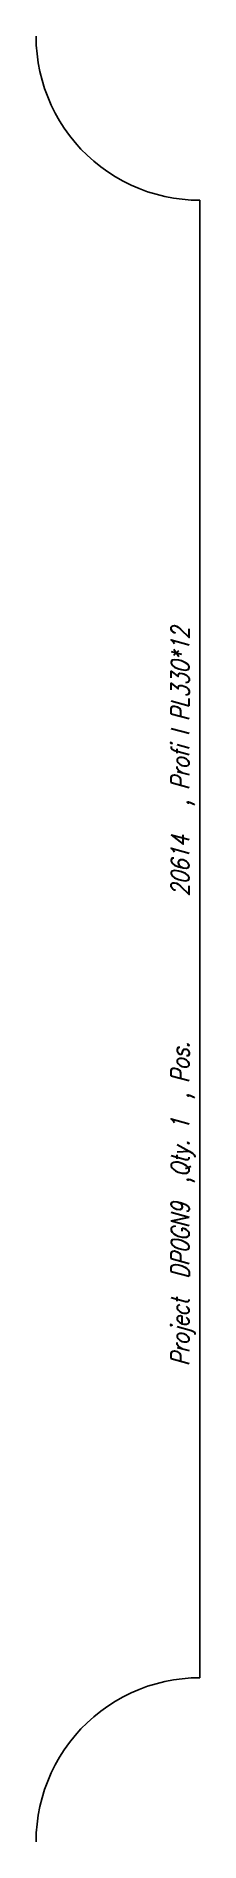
# Model space of a CAD drawing. Extents: x 0 to 11004, y -165 to 165.
# Drawn here: x 10974 to 11004, y -165 to 165 of the extents above; entities that cross this region are included whole.
import ezdxf

# ---------------------------------------------------------------- set-up
doc = ezdxf.new("R2010")
doc.units = 0
doc.header["$LTSCALE"] = 10
doc.layers.add('TEILE', color=7, linetype='CONTINUOUS')
doc.layers.add('UNTERSCHRIFT', color=7, linetype='CONTINUOUS')
doc.styles.get("Standard").update_dxf_attribs({"font": 'ROMANS'})

msp = doc.modelspace()

# ---------------------------------------------------------------- texts
at = {"layer": 'UNTERSCHRIFT', "color": 2, "oblique": 15, "width": 0.8}
for s, p in [('  , Profi l PL330*12', (11001.99707, 20.800001)), ('20614', (11001.99707, 7.800001)), ('Project  DP0GN9  ,Qty. 1  , Pos. ', (11001.99707, -78))]:
    msp.add_text(s, height=3.25, rotation=90, dxfattribs=at).set_placement(p)

# ---------------------------------------------------------------- linework, layer by layer
at = {"layer": 'TEILE', "color": 2}
for p, q in [((10973.996094, 165), (10974.041016, 163.375854)), ((10974.041016, 163.375854), (10974.171875, 161.756454)), ((10974.171875, 161.756454), (10974.392578, 160.146606)), ((10974.392578, 160.146606), (10974.698242, 158.550964)), ((10974.698242, 158.550964), (10975.089844, 156.974243)), ((10975.089844, 156.974243), (10975.567383, 155.421082)), ((10975.567383, 155.421082), (10976.12793, 153.895996)), ((10976.12793, 153.895996), (10976.769531, 152.403503)), ((10976.769531, 152.403503), (10977.491211, 150.947937)), ((10977.491211, 150.947937), (10978.291016, 149.533585)), ((10978.291016, 149.533585), (10979.166016, 148.164612)), ((10979.166016, 148.164612), (10980.115234, 146.845001)), ((10980.115234, 146.845001), (10981.131836, 145.578659)), ((10981.131836, 145.578659), (10982.216797, 144.369263)), ((10982.216797, 144.369263), (10983.365234, 143.220398)), ((10983.365234, 143.220398), (10984.575195, 142.135406)), ((10984.575195, 142.135406), (10985.84082, 141.117462)), ((10985.84082, 141.117462), (10987.160156, 140.169586)), ((10987.160156, 140.169586), (10988.530273, 139.294525)), ((10988.530273, 139.294525), (10989.945313, 138.494858)), ((10989.945313, 138.494858), (10991.400391, 137.772934)), ((10991.400391, 137.772934), (10992.892578, 137.130859)), ((10992.892578, 137.130859), (10994.417969, 136.570541)), ((10994.417969, 136.570541), (10995.970703, 136.093597)), ((10995.970703, 136.093597), (10997.547852, 135.701431)), ((10997.547852, 135.701431), (10999.142578, 135.395218)), ((10999.142578, 135.395218), (11000.75293, 135.175812)), ((11000.75293, 135.175812), (11002.37207, 135.043884)), ((11002.37207, 135.043884), (11003.996094, 134.999832)), ((11003.996094, 134.999832), (11003.996094, 135)), ((11003.996094, 135), (11003.996094, -135)), ((11000.75293, -135.175903), (10999.142578, -135.395248)), ((11002.37207, -135.044037), (11000.75293, -135.175903)), ((11003.996094, -135), (11002.37207, -135.044037)), ((10989.943359, -138.494675), (10988.530273, -139.294312)), ((10991.400391, -137.772781), (10989.943359, -138.494675)), ((10992.891602, -137.130737), (10991.400391, -137.772781)), ((10994.417969, -136.57045), (10992.891602, -137.130737)), ((10995.970703, -136.093536), (10994.417969, -136.57045)), ((10997.547852, -135.701431), (10995.970703, -136.093536)), ((10999.142578, -135.395248), (10997.547852, -135.701431)), ((10985.84082, -141.117233), (10984.575195, -142.135178)), ((10987.160156, -140.169357), (10985.84082, -141.117233)), ((10988.530273, -139.294312), (10987.160156, -140.169357)), ((10982.216797, -144.369049), (10981.131836, -145.578445)), ((10983.365234, -143.220169), (10982.216797, -144.369049)), ((10984.575195, -142.135178), (10983.365234, -143.220169)), ((10979.166016, -148.164429), (10978.291016, -149.533417)), ((10980.113281, -146.844803), (10979.166016, -148.164429)), ((10981.131836, -145.578445), (10980.113281, -146.844803)), ((10977.491211, -150.947784), (10976.768555, -152.403366)), ((10978.291016, -149.533417), (10977.491211, -150.947784)), ((10976.126953, -153.895889), (10975.566406, -155.42099)), ((10976.768555, -152.403366), (10976.126953, -153.895889)), ((10975.089844, -156.974197), (10974.698242, -158.550934)), ((10975.566406, -155.42099), (10975.089844, -156.974197)), ((10974.392578, -160.146576), (10974.171875, -161.75647)), ((10974.698242, -158.550934), (10974.392578, -160.146576)), ((10974.041016, -163.37587), (10973.996094, -165.000031)), ((10973.996094, -165.000031), (10973.996094, -165)), ((10974.171875, -161.75647), (10974.041016, -163.37587))]:
    msp.add_line(p, q, dxfattribs=at)

msp.set_redraw_order([(e.dxf.handle, doc.entitydb.next_handle()) for e in msp.query("TEXT MTEXT ATTDEF DIMENSION ARC_DIMENSION")])  # texts and dimensions are drawn at this point

doc.saveas('drawing.dxf')
